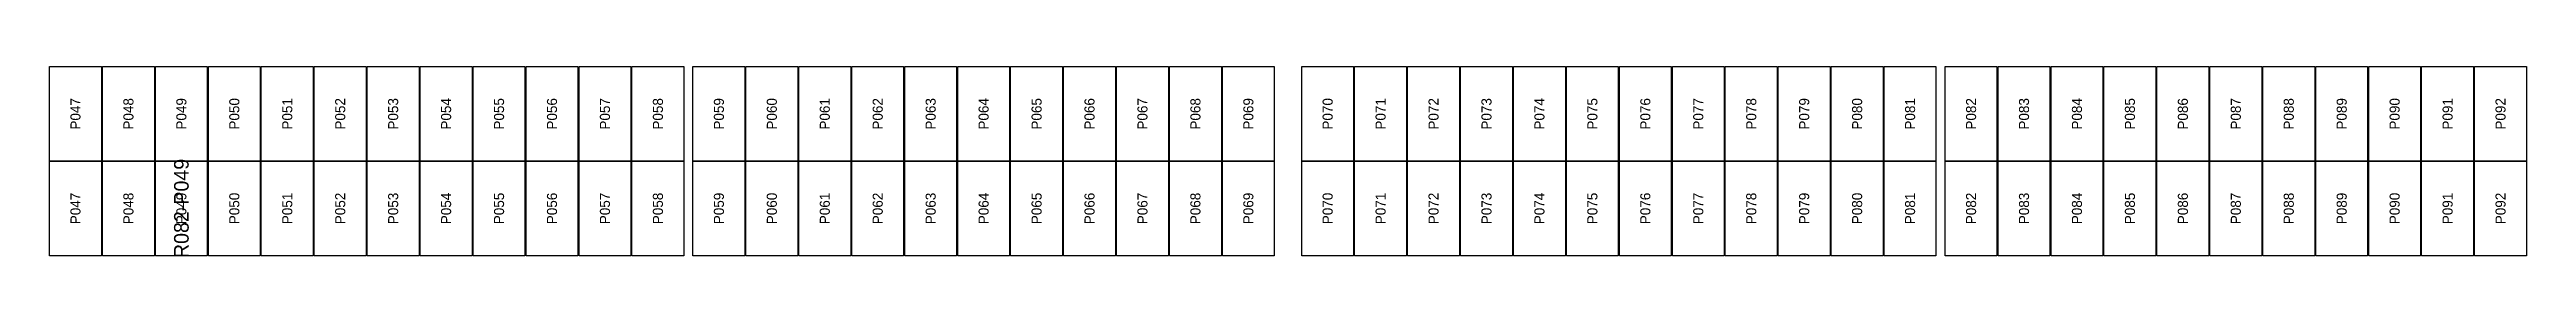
# Model space of a CAD drawing. Extents: x 296295 to 296770, y 651564 to 652121.
# Drawn here: x 296543.6 to 296597.8, y 651791.6 to 651795.8 of the extents above; entities that cross this region are included whole.
import ezdxf
from ezdxf.enums import TextEntityAlignment as Align

# ---------------------------------------------------------------- set-up
doc = ezdxf.new("R2010")
doc.units = 0

msp = doc.modelspace()

# ---------------------------------------------------------------- texts
at = {"layer": 'DEFECT_LABELS'}
msp.add_text('R082-P049', height=0.32, rotation=90, dxfattribs=at).set_placement((296546.485, 651792.676), align=Align.MIDDLE_CENTER)
at = {"layer": 'PANEL_POSITION'}
for s, p in [('P047', (296544.169, 651794.739)), ('P048', (296545.327, 651794.739)), ('P049', (296546.485, 651794.739)), ('P050', (296547.643, 651794.739)), ('P051', (296548.801, 651794.739)), ('P052', (296549.959, 651794.739)), ('P053', (296551.117, 651794.739)), ('P054', (296552.275, 651794.739)), ('P055', (296553.433, 651794.739)), ('P056', (296554.591, 651794.739)), ('P057', (296555.749, 651794.739)), ('P058', (296556.907, 651794.739)), ('P059', (296558.241, 651794.739)), ('P060', (296559.399, 651794.739)), ('P061', (296560.557, 651794.739)), ('P062', (296561.715, 651794.739)), ('P063', (296562.873, 651794.739)), ('P064', (296564.031, 651794.739)), ('P065', (296565.189, 651794.739)), ('P066', (296566.347, 651794.739)), ('P067', (296567.505, 651794.739)), ('P068', (296568.663, 651794.739)), ('P069', (296569.821, 651794.739)), ('P070', (296571.555, 651794.739)), ('P071', (296572.713, 651794.739)), ('P072', (296573.871, 651794.739)), ('P073', (296575.029, 651794.739)), ('P074', (296576.187, 651794.739)), ('P075', (296577.345, 651794.739)), ('P076', (296578.503, 651794.739)), ('P077', (296579.661, 651794.739)), ('P078', (296580.819, 651794.739)), ('P079', (296581.977, 651794.739)), ('P080', (296583.135, 651794.739)), ('P081', (296584.293, 651794.739)), ('P082', (296585.627, 651794.739)), ('P083', (296586.785, 651794.739)), ('P084', (296587.943, 651794.739)), ('P085', (296589.101, 651794.739)), ('P086', (296590.259, 651794.739)), ('P087', (296591.417, 651794.739)), ('P088', (296592.575, 651794.739)), ('P089', (296593.733, 651794.739)), ('P090', (296594.891, 651794.739)), ('P091', (296596.049, 651794.739)), ('P092', (296597.207, 651794.739)), ('P047', (296544.169, 651792.676)), ('P048', (296545.327, 651792.676)), ('P049', (296546.485, 651792.676)), ('P050', (296547.643, 651792.676)), ('P051', (296548.801, 651792.676)), ('P052', (296549.959, 651792.676)), ('P053', (296551.117, 651792.676)), ('P054', (296552.275, 651792.676)), ('P055', (296553.433, 651792.676)), ('P056', (296554.591, 651792.676)), ('P057', (296555.749, 651792.676)), ('P058', (296556.907, 651792.676)), ('P059', (296558.241, 651792.676)), ('P060', (296559.399, 651792.676)), ('P061', (296560.557, 651792.676)), ('P062', (296561.715, 651792.676)), ('P063', (296562.873, 651792.676)), ('P064', (296564.031, 651792.676)), ('P065', (296565.189, 651792.676)), ('P066', (296566.347, 651792.676)), ('P067', (296567.505, 651792.676)), ('P068', (296568.663, 651792.676)), ('P069', (296569.821, 651792.676)), ('P070', (296571.555, 651792.676)), ('P071', (296572.713, 651792.676)), ('P072', (296573.871, 651792.676)), ('P073', (296575.029, 651792.676)), ('P074', (296576.187, 651792.676)), ('P075', (296577.345, 651792.676)), ('P076', (296578.503, 651792.676)), ('P077', (296579.661, 651792.676)), ('P078', (296580.819, 651792.676)), ('P079', (296581.977, 651792.676)), ('P080', (296583.135, 651792.676)), ('P081', (296584.293, 651792.676)), ('P082', (296585.627, 651792.676)), ('P083', (296586.785, 651792.676)), ('P084', (296587.943, 651792.676)), ('P085', (296589.101, 651792.676)), ('P086', (296590.259, 651792.676)), ('P087', (296591.417, 651792.676)), ('P088', (296592.575, 651792.676)), ('P089', (296593.733, 651792.676)), ('P090', (296594.891, 651792.676)), ('P091', (296596.049, 651792.676)), ('P092', (296597.207, 651792.676))]:
    msp.add_text(s, height=0.22, rotation=90, dxfattribs=at).set_placement(p, align=Align.MIDDLE_CENTER)

# ---------------------------------------------------------------- linework, layer by layer
at = {"layer": 'DEFECTIVE_PANELS'}
msp.add_lwpolyline([(296545.918, 651793.708), (296547.052, 651793.708), (296547.052, 651791.645), (296545.918, 651791.645)], close=True, dxfattribs=at)
at = {"layer": 'PANELS_MASTER'}
for points in [[(296543.602, 651795.771), (296544.736, 651795.771), (296544.736, 651793.708), (296543.602, 651793.708)], [(296544.76, 651795.771), (296545.894, 651795.771), (296545.894, 651793.708), (296544.76, 651793.708)], [(296545.918, 651795.771), (296547.052, 651795.771), (296547.052, 651793.708), (296545.918, 651793.708)], [(296547.076, 651795.771), (296548.21, 651795.771), (296548.21, 651793.708), (296547.076, 651793.708)], [(296548.234, 651795.771), (296549.368, 651795.771), (296549.368, 651793.708), (296548.234, 651793.708)], [(296549.392, 651795.771), (296550.526, 651795.771), (296550.526, 651793.708), (296549.392, 651793.708)], [(296550.55, 651795.771), (296551.684, 651795.771), (296551.684, 651793.708), (296550.55, 651793.708)], [(296551.708, 651795.771), (296552.842, 651795.771), (296552.842, 651793.708), (296551.708, 651793.708)], [(296552.866, 651795.771), (296554, 651795.771), (296554, 651793.708), (296552.866, 651793.708)], [(296554.024, 651795.771), (296555.158, 651795.771), (296555.158, 651793.708), (296554.024, 651793.708)], [(296555.182, 651795.771), (296556.316, 651795.771), (296556.316, 651793.708), (296555.182, 651793.708)], [(296556.34, 651795.771), (296557.474, 651795.771), (296557.474, 651793.708), (296556.34, 651793.708)], [(296557.674, 651795.771), (296558.808, 651795.771), (296558.808, 651793.708), (296557.674, 651793.708)], [(296558.832, 651795.771), (296559.966, 651795.771), (296559.966, 651793.708), (296558.832, 651793.708)], [(296559.99, 651795.771), (296561.124, 651795.771), (296561.124, 651793.708), (296559.99, 651793.708)], [(296561.148, 651795.771), (296562.282, 651795.771), (296562.282, 651793.708), (296561.148, 651793.708)], [(296562.306, 651795.771), (296563.44, 651795.771), (296563.44, 651793.708), (296562.306, 651793.708)], [(296563.464, 651795.771), (296564.598, 651795.771), (296564.598, 651793.708), (296563.464, 651793.708)], [(296564.622, 651795.771), (296565.756, 651795.771), (296565.756, 651793.708), (296564.622, 651793.708)], [(296565.78, 651795.771), (296566.914, 651795.771), (296566.914, 651793.708), (296565.78, 651793.708)], [(296566.938, 651795.771), (296568.072, 651795.771), (296568.072, 651793.708), (296566.938, 651793.708)], [(296568.096, 651795.771), (296569.23, 651795.771), (296569.23, 651793.708), (296568.096, 651793.708)], [(296569.254, 651795.771), (296570.388, 651795.771), (296570.388, 651793.708), (296569.254, 651793.708)], [(296570.988, 651795.771), (296572.122, 651795.771), (296572.122, 651793.708), (296570.988, 651793.708)], [(296572.146, 651795.771), (296573.28, 651795.771), (296573.28, 651793.708), (296572.146, 651793.708)], [(296573.304, 651795.771), (296574.438, 651795.771), (296574.438, 651793.708), (296573.304, 651793.708)], [(296574.462, 651795.771), (296575.596, 651795.771), (296575.596, 651793.708), (296574.462, 651793.708)], [(296575.62, 651795.771), (296576.754, 651795.771), (296576.754, 651793.708), (296575.62, 651793.708)], [(296576.778, 651795.771), (296577.912, 651795.771), (296577.912, 651793.708), (296576.778, 651793.708)], [(296577.936, 651795.771), (296579.07, 651795.771), (296579.07, 651793.708), (296577.936, 651793.708)], [(296579.094, 651795.771), (296580.228, 651795.771), (296580.228, 651793.708), (296579.094, 651793.708)], [(296580.252, 651795.771), (296581.386, 651795.771), (296581.386, 651793.708), (296580.252, 651793.708)], [(296581.41, 651795.771), (296582.544, 651795.771), (296582.544, 651793.708), (296581.41, 651793.708)], [(296582.568, 651795.771), (296583.702, 651795.771), (296583.702, 651793.708), (296582.568, 651793.708)], [(296583.726, 651795.771), (296584.86, 651795.771), (296584.86, 651793.708), (296583.726, 651793.708)], [(296585.06, 651795.771), (296586.194, 651795.771), (296586.194, 651793.708), (296585.06, 651793.708)], [(296586.218, 651795.771), (296587.352, 651795.771), (296587.352, 651793.708), (296586.218, 651793.708)], [(296587.376, 651795.771), (296588.51, 651795.771), (296588.51, 651793.708), (296587.376, 651793.708)], [(296588.534, 651795.771), (296589.668, 651795.771), (296589.668, 651793.708), (296588.534, 651793.708)], [(296589.692, 651795.771), (296590.826, 651795.771), (296590.826, 651793.708), (296589.692, 651793.708)], [(296590.85, 651795.771), (296591.984, 651795.771), (296591.984, 651793.708), (296590.85, 651793.708)], [(296592.008, 651795.771), (296593.142, 651795.771), (296593.142, 651793.708), (296592.008, 651793.708)], [(296593.166, 651795.771), (296594.3, 651795.771), (296594.3, 651793.708), (296593.166, 651793.708)], [(296594.324, 651795.771), (296595.458, 651795.771), (296595.458, 651793.708), (296594.324, 651793.708)], [(296595.482, 651795.771), (296596.616, 651795.771), (296596.616, 651793.708), (296595.482, 651793.708)], [(296596.64, 651795.771), (296597.774, 651795.771), (296597.774, 651793.708), (296596.64, 651793.708)], [(296543.602, 651793.708), (296544.736, 651793.708), (296544.736, 651791.645), (296543.602, 651791.645)], [(296544.76, 651793.708), (296545.894, 651793.708), (296545.894, 651791.645), (296544.76, 651791.645)], [(296547.076, 651793.708), (296548.21, 651793.708), (296548.21, 651791.645), (296547.076, 651791.645)], [(296548.234, 651793.708), (296549.368, 651793.708), (296549.368, 651791.645), (296548.234, 651791.645)], [(296549.392, 651793.708), (296550.526, 651793.708), (296550.526, 651791.645), (296549.392, 651791.645)], [(296550.55, 651793.708), (296551.684, 651793.708), (296551.684, 651791.645), (296550.55, 651791.645)], [(296551.708, 651793.708), (296552.842, 651793.708), (296552.842, 651791.645), (296551.708, 651791.645)], [(296552.866, 651793.708), (296554, 651793.708), (296554, 651791.645), (296552.866, 651791.645)], [(296554.024, 651793.708), (296555.158, 651793.708), (296555.158, 651791.645), (296554.024, 651791.645)], [(296555.182, 651793.708), (296556.316, 651793.708), (296556.316, 651791.645), (296555.182, 651791.645)], [(296556.34, 651793.708), (296557.474, 651793.708), (296557.474, 651791.645), (296556.34, 651791.645)], [(296557.674, 651793.708), (296558.808, 651793.708), (296558.808, 651791.645), (296557.674, 651791.645)], [(296558.832, 651793.708), (296559.966, 651793.708), (296559.966, 651791.645), (296558.832, 651791.645)], [(296559.99, 651793.708), (296561.124, 651793.708), (296561.124, 651791.645), (296559.99, 651791.645)], [(296561.148, 651793.708), (296562.282, 651793.708), (296562.282, 651791.645), (296561.148, 651791.645)], [(296562.306, 651793.708), (296563.44, 651793.708), (296563.44, 651791.645), (296562.306, 651791.645)], [(296563.464, 651793.708), (296564.598, 651793.708), (296564.598, 651791.645), (296563.464, 651791.645)], [(296564.622, 651793.708), (296565.756, 651793.708), (296565.756, 651791.645), (296564.622, 651791.645)], [(296565.78, 651793.708), (296566.914, 651793.708), (296566.914, 651791.645), (296565.78, 651791.645)], [(296566.938, 651793.708), (296568.072, 651793.708), (296568.072, 651791.645), (296566.938, 651791.645)], [(296568.096, 651793.708), (296569.23, 651793.708), (296569.23, 651791.645), (296568.096, 651791.645)], [(296569.254, 651793.708), (296570.388, 651793.708), (296570.388, 651791.645), (296569.254, 651791.645)], [(296570.988, 651793.708), (296572.122, 651793.708), (296572.122, 651791.645), (296570.988, 651791.645)], [(296572.146, 651793.708), (296573.28, 651793.708), (296573.28, 651791.645), (296572.146, 651791.645)], [(296573.304, 651793.708), (296574.438, 651793.708), (296574.438, 651791.645), (296573.304, 651791.645)], [(296574.462, 651793.708), (296575.596, 651793.708), (296575.596, 651791.645), (296574.462, 651791.645)], [(296575.62, 651793.708), (296576.754, 651793.708), (296576.754, 651791.645), (296575.62, 651791.645)], [(296576.778, 651793.708), (296577.912, 651793.708), (296577.912, 651791.645), (296576.778, 651791.645)], [(296577.936, 651793.708), (296579.07, 651793.708), (296579.07, 651791.645), (296577.936, 651791.645)], [(296579.094, 651793.708), (296580.228, 651793.708), (296580.228, 651791.645), (296579.094, 651791.645)], [(296580.252, 651793.708), (296581.386, 651793.708), (296581.386, 651791.645), (296580.252, 651791.645)], [(296581.41, 651793.708), (296582.544, 651793.708), (296582.544, 651791.645), (296581.41, 651791.645)], [(296582.568, 651793.708), (296583.702, 651793.708), (296583.702, 651791.645), (296582.568, 651791.645)], [(296583.726, 651793.708), (296584.86, 651793.708), (296584.86, 651791.645), (296583.726, 651791.645)], [(296585.06, 651793.708), (296586.194, 651793.708), (296586.194, 651791.645), (296585.06, 651791.645)], [(296586.218, 651793.708), (296587.352, 651793.708), (296587.352, 651791.645), (296586.218, 651791.645)], [(296587.376, 651793.708), (296588.51, 651793.708), (296588.51, 651791.645), (296587.376, 651791.645)], [(296588.534, 651793.708), (296589.668, 651793.708), (296589.668, 651791.645), (296588.534, 651791.645)], [(296589.692, 651793.708), (296590.826, 651793.708), (296590.826, 651791.645), (296589.692, 651791.645)], [(296590.85, 651793.708), (296591.984, 651793.708), (296591.984, 651791.645), (296590.85, 651791.645)], [(296592.008, 651793.708), (296593.142, 651793.708), (296593.142, 651791.645), (296592.008, 651791.645)], [(296593.166, 651793.708), (296594.3, 651793.708), (296594.3, 651791.645), (296593.166, 651791.645)], [(296594.324, 651793.708), (296595.458, 651793.708), (296595.458, 651791.645), (296594.324, 651791.645)], [(296595.482, 651793.708), (296596.616, 651793.708), (296596.616, 651791.645), (296595.482, 651791.645)], [(296596.64, 651793.708), (296597.774, 651793.708), (296597.774, 651791.645), (296596.64, 651791.645)]]:
    msp.add_lwpolyline(points, close=True, dxfattribs=at)

msp.set_redraw_order([(e.dxf.handle, doc.entitydb.next_handle()) for e in msp.query("TEXT MTEXT ATTDEF DIMENSION ARC_DIMENSION")])  # texts and dimensions are drawn at this point

doc.saveas('drawing.dxf')
